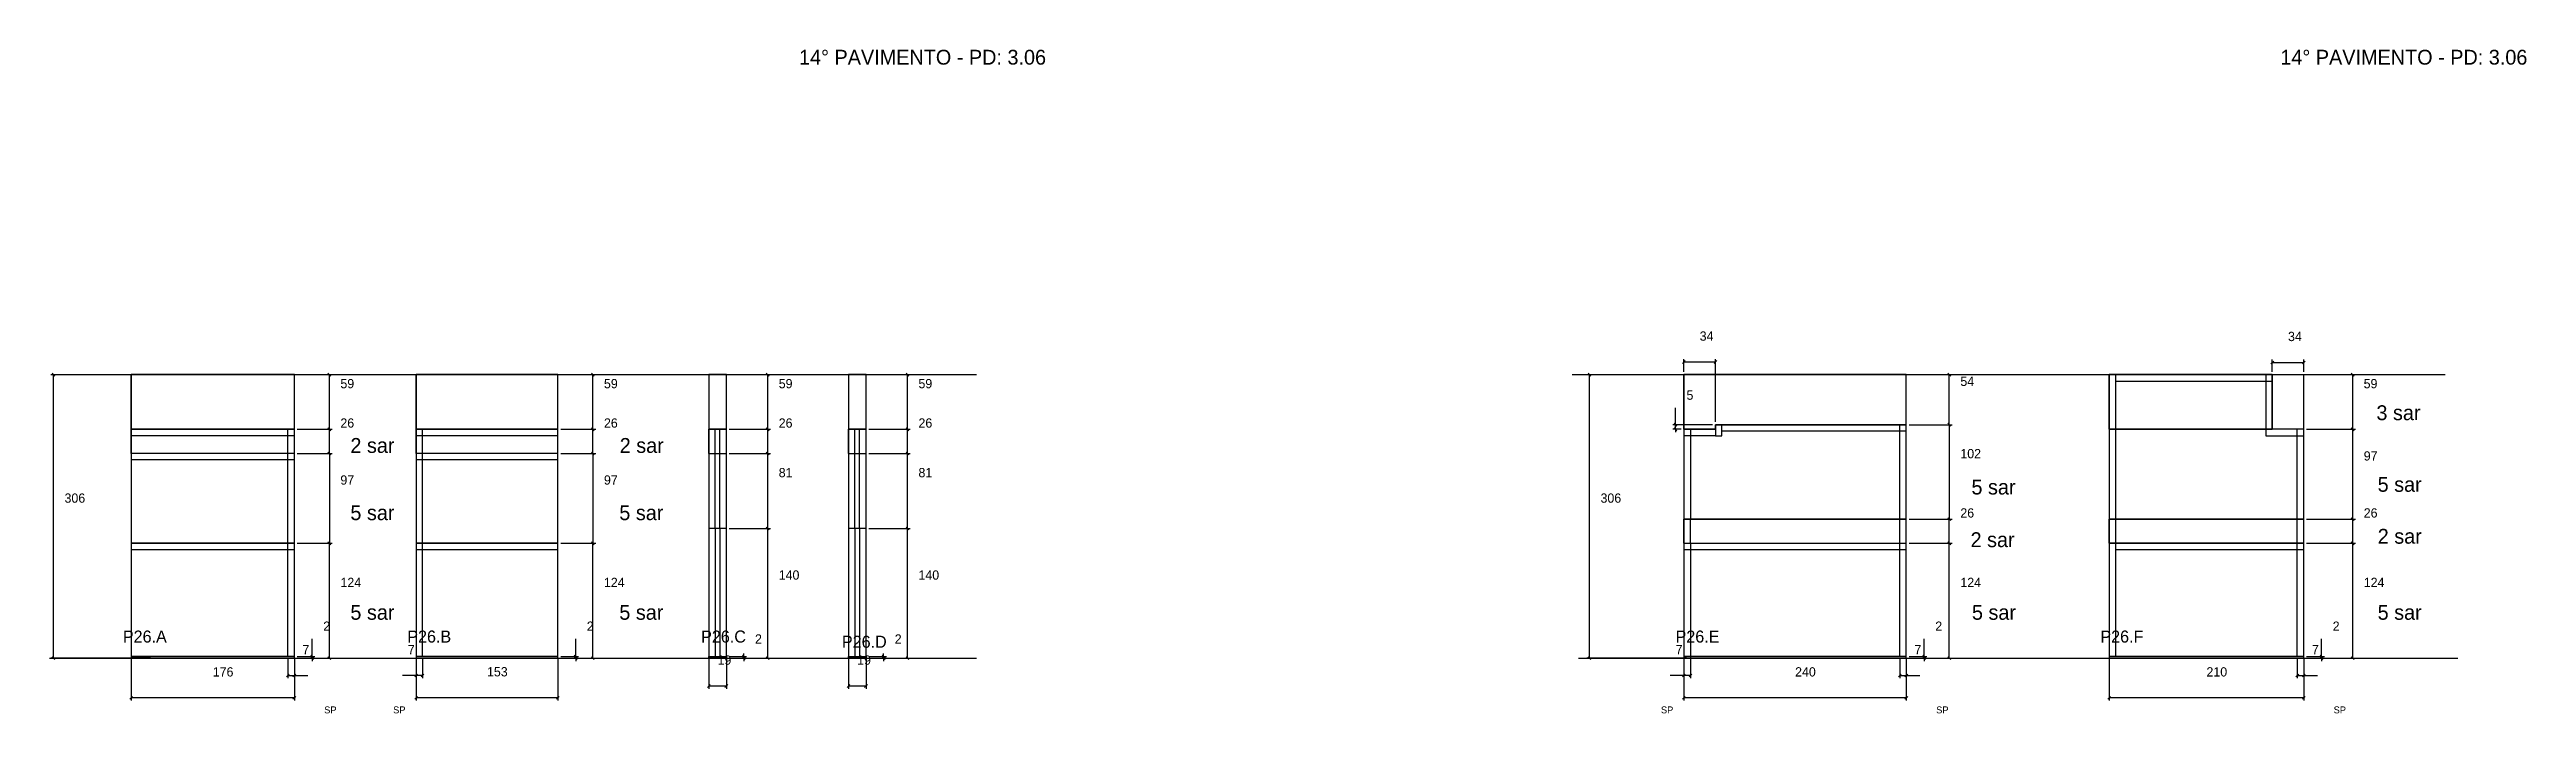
# Model space of a CAD drawing. Header units: metres. Extents: x 2860 to 8134, y 3931 to 5810.
# Drawn here: x 2860 to 5533, y 3931 to 4647 of the extents above; entities that cross this region are included whole.
import ezdxf

# ---------------------------------------------------------------- set-up
doc = ezdxf.new("R2010")
doc.units = ezdxf.units.M

msp = doc.modelspace()

# ---------------------------------------------------------------- texts
at = {"layer": 'COTA', "color": 240}
for s, p in [('34', (4641.1, 4333)), ('34', (5276, 4332.6)), ('59', (3174.3, 4281.7)), ('59', (3458.7, 4281.7)), ('59', (3647.3, 4281.7)), ('59', (3798.1, 4281.7)), ('5', (4626.9, 4269.3)), ('54', (4922.4, 4284.2)), ('59', (5357.6, 4281.7)), ('102', (4922.4, 4206.2)), ('97', (5357.7, 4203.7)), ('97', (3174.3, 4177.7)), ('97', (3458.7, 4177.7)), ('81', (3647.3, 4185.7)), ('81', (3798.1, 4185.7)), ('124', (3174.4, 4067.2)), ('124', (3458.7, 4067.2)), ('140', (3647.3, 4075.2)), ('140', (3798.1, 4075.2)), ('124', (4922.4, 4067.2)), ('124', (5357.7, 4067.2)), ('2', (3155.8, 4020)), ('2', (3440.2, 4020)), ('2', (3621.7, 4006.2)), ('2', (3772.5, 4006.2)), ('2', (4895.3, 4020)), ('2', (5324.2, 4020)), ('7', (3133.4, 3994.8)), ('7', (3247.1, 3994.8)), ('19', (3581.3, 3983.4)), ('19', (3732, 3983.4)), ('7', (4615.2, 3994.8)), ('7', (4872.9, 3994.8)), ('7', (5301.8, 3994.8)), ('176', (3036.6, 3970.7)), ('153', (3332.5, 3970.8)), ('240', (4744.1, 3970.7)), ('210', (5188, 3970.7))]:
    msp.add_text(s, height=10, dxfattribs=at).set_placement(p)
at = {"layer": 'NIVEL 2° PAV.', "color": 240}
for p in [(2876.6, 4158.2), (4534.1, 4158.2)]:
    msp.add_text('306', height=10, dxfattribs=at).set_placement(p)
at = {"layer": 'NOMENCLATURA', "color": 2}
for p in [(3669.2, 4630.9), (5267.7, 4630.9)]:
    msp.add_text('14° PAVIMENTO - PD: 3.06', height=16, dxfattribs=at).set_placement(p)
at = {"layer": 'NOMENCLATURA', "color": 7}
for s, p in [('3 sar', (5371.4, 4247.3)), ('2 sar', (3185.1, 4212)), ('2 sar', (3475.7, 4212)), ('5 sar', (4934.4, 4167.1)), ('5 sar', (5372.7, 4170)), ('5 sar', (3185.1, 4139.4)), ('5 sar', (3475.3, 4139.4)), ('2 sar', (4933.4, 4110.3)), ('2 sar', (5372.8, 4114)), ('5 sar', (3185.1, 4031.9)), ('5 sar', (3475.3, 4031.9)), ('5 sar', (4934.9, 4031.9)), ('5 sar', (5372.7, 4031.9))]:
    msp.add_text(s, height=16, dxfattribs=at).set_placement(p)
at = {"layer": 'Painéis', "color": 240}
for p in [(3174.3, 4239.2), (3458.7, 4239.2), (3647.3, 4239.2), (3798.1, 4239.2), (4922.4, 4142.2), (5357.7, 4142.2)]:
    msp.add_text('26', height=10, dxfattribs=at).set_placement(p)
at = {"layer": 'texto', "color": 4}
for p in [(3156.8, 3930.9), (3231.2, 3930.9), (4599.3, 3930.9), (4896.3, 3930.9), (5325.2, 3930.9)]:
    msp.add_text('SP', height=7.5, dxfattribs=at).set_placement(p)
at = {"layer": 'Texto Seção', "color": 7}
for s, p in [('P26.A', (2939.6, 4007.3)), ('P26.B', (3246.5, 4007.3)), ('P26.C', (3563.6, 4007.3)), ('P26.D', (3715.5, 4001.7)), ('P26.E', (4615.1, 4007.3)), ('P26.F', (5073.5, 4007.3))]:
    msp.add_text(s, height=13, dxfattribs=at).set_placement(p)

# ---------------------------------------------------------------- linework, layer by layer
at = {"layer": 'COTA'}
for p, q in [((4625.6, 4311.5), (4622.6, 4308.5)), ((4656.6, 4308.5), (4659.6, 4311.5)), ((5260.5, 4311.1), (5257.5, 4308.1)), ((5291.5, 4308.1), (5294.5, 4311.1)), ((3163.9, 4294.9), (3160.9, 4297.9)), ((3448.3, 4294.9), (3445.3, 4297.9)), ((3636.9, 4294.9), (3633.9, 4297.9)), ((3787.7, 4294.9), (3784.7, 4297.9)), ((4912, 4294.9), (4909, 4297.9)), ((5347.3, 4294.9), (5344.3, 4297.9)), ((3160.9, 4238.9), (3163.9, 4235.9)), ((3445.3, 4238.9), (3448.3, 4235.9)), ((3633.9, 4238.9), (3636.9, 4235.9)), ((3784.7, 4238.9), (3787.7, 4235.9)), ((4613.5, 4243.9), (4616.5, 4240.9)), ((4616.5, 4235.9), (4613.5, 4238.9)), ((4912, 4240.9), (4909, 4243.9)), ((4909, 4243.9), (4912, 4240.9)), ((5347.3, 4235.9), (5344.3, 4238.9)), ((5344.3, 4238.9), (5347.3, 4235.9)), ((3163.9, 4209.9), (3160.9, 4212.9)), ((3448.3, 4209.9), (3445.3, 4212.9)), ((3636.9, 4209.9), (3633.9, 4212.9)), ((3787.7, 4209.9), (3784.7, 4212.9)), ((3636.9, 4128.9), (3633.9, 4131.9)), ((3633.9, 4131.9), (3636.9, 4128.9)), ((3784.7, 4131.9), (3787.7, 4128.9)), ((3787.7, 4128.9), (3784.7, 4131.9)), ((4909, 4141.9), (4912, 4138.9)), ((5344.3, 4141.9), (5347.3, 4138.9)), ((3160.9, 4115.9), (3163.9, 4112.9)), ((3163.9, 4112.9), (3160.9, 4115.9)), ((3448.3, 4112.9), (3445.3, 4115.9)), ((3445.3, 4115.9), (3448.3, 4112.9)), ((4912, 4112.9), (4909, 4115.9)), ((5347.3, 4112.9), (5344.3, 4115.9)), ((3142.3, 3993.9), (3145.3, 3990.9)), ((3145.3, 3988.9), (3142.3, 3991.9)), ((3160.9, 3991.9), (3163.9, 3988.9)), ((3426.7, 3993.9), (3429.7, 3990.9)), ((3429.7, 3988.9), (3426.7, 3991.9)), ((3445.3, 3991.9), (3448.3, 3988.9)), ((3608.2, 3993.9), (3611.2, 3990.9)), ((3611.2, 3988.9), (3608.2, 3991.9)), ((3633.9, 3991.9), (3636.9, 3988.9)), ((3759, 3993.9), (3762, 3990.9)), ((3762, 3988.9), (3759, 3991.9)), ((3784.7, 3991.9), (3787.7, 3988.9)), ((4881.8, 3993.9), (4884.8, 3990.9)), ((4884.8, 3988.9), (4881.8, 3991.9)), ((4909, 3991.9), (4912, 3988.9)), ((5310.7, 3993.9), (5313.7, 3990.9)), ((5313.7, 3988.9), (5310.7, 3991.9)), ((5344.3, 3991.9), (5347.3, 3988.9)), ((3119.1, 3973.4), (3116.1, 3970.4)), ((3123.1, 3970.4), (3126.1, 3973.4)), ((3257.5, 3973.4), (3254.5, 3970.4)), ((3261.5, 3970.4), (3264.5, 3973.4)), ((3573.3, 3962), (3570.3, 3959)), ((3589.3, 3959), (3592.3, 3962)), ((3724, 3962), (3721, 3959)), ((3740, 3959), (3743, 3962)), ((4625.6, 3973.4), (4622.6, 3970.4)), ((4629.6, 3970.4), (4632.6, 3973.4)), ((4858.6, 3973.4), (4855.6, 3970.4)), ((4862.6, 3970.4), (4865.6, 3973.4)), ((5287.5, 3973.4), (5284.5, 3970.4)), ((5291.5, 3970.4), (5294.5, 3973.4)), ((2950.1, 3949.3), (2947.1, 3946.3)), ((3123.1, 3946.3), (3126.1, 3949.3)), ((3257.5, 3949.3), (3254.5, 3946.3)), ((3407.5, 3946.3), (3410.5, 3949.3)), ((4625.6, 3949.3), (4622.6, 3946.3)), ((4862.6, 3946.3), (4865.6, 3949.3)), ((5084.5, 3949.3), (5081.5, 3946.3)), ((5291.5, 3946.3), (5294.5, 3949.3))]:
    msp.add_line(p, q, dxfattribs=at)
at = {"layer": 'COTA', "color": 4}
for p, q in [((4624.1, 4299.4), (4624.1, 4313)), ((4658.1, 4310), (4624.1, 4310)), ((4658.1, 4245.4), (4658.1, 4313)), ((5259, 4299.4), (5259, 4312.6)), ((5259, 4309.6), (5293, 4309.6)), ((5293, 4299.4), (5293, 4312.6)), ((3127.6, 4296.4), (3165.4, 4296.4)), ((3162.4, 4237.4), (3162.4, 4296.4)), ((3412, 4296.4), (3449.8, 4296.4)), ((3446.8, 4237.4), (3446.8, 4296.4)), ((3593.8, 4296.4), (3638.4, 4296.4)), ((3635.4, 4237.4), (3635.4, 4296.4)), ((3744.5, 4296.4), (3789.2, 4296.4)), ((3786.2, 4237.4), (3786.2, 4296.4)), ((4867.1, 4296.4), (4913.5, 4296.4)), ((4910.5, 4242.4), (4910.5, 4296.4)), ((5262, 4296.4), (5348.8, 4296.4)), ((5345.8, 4237.4), (5345.8, 4296.4)), ((4615, 4242.4), (4615, 4260.5)), ((3127.6, 4237.4), (3165.4, 4237.4)), ((3412, 4237.4), (3449.8, 4237.4)), ((3593.8, 4237.4), (3638.4, 4237.4)), ((3744.5, 4237.4), (3789.2, 4237.4)), ((4655.1, 4242.4), (4612, 4242.4)), ((4621.1, 4237.4), (4612, 4237.4)), ((4615, 4237.4), (4615, 4242.4)), ((4615, 4237.4), (4615, 4234.4)), ((4867.1, 4242.4), (4913.5, 4242.4)), ((4867.1, 4242.4), (4913.5, 4242.4)), ((4910.5, 4242.4), (4910.5, 4140.4)), ((5296, 4237.4), (5348.8, 4237.4)), ((5296, 4237.4), (5348.8, 4237.4)), ((5345.8, 4140.4), (5345.8, 4237.4)), ((3127.6, 4211.4), (3165.4, 4211.4)), ((3162.4, 4211.4), (3162.4, 4114.4)), ((3412, 4211.4), (3449.8, 4211.4)), ((3446.8, 4211.4), (3446.8, 4114.4)), ((3593.8, 4211.4), (3638.4, 4211.4)), ((3635.4, 4130.4), (3635.4, 4211.4)), ((3744.5, 4211.4), (3789.2, 4211.4)), ((3786.2, 4130.4), (3786.2, 4211.4)), ((3593.8, 4130.4), (3638.4, 4130.4)), ((3593.8, 4130.4), (3638.4, 4130.4)), ((3635.4, 3990.4), (3635.4, 4130.4)), ((3744.5, 4130.4), (3789.2, 4130.4)), ((3744.5, 4130.4), (3789.2, 4130.4)), ((3786.2, 3990.4), (3786.2, 4130.4)), ((4867.1, 4140.4), (4913.5, 4140.4)), ((5296, 4140.4), (5348.8, 4140.4)), ((3127.6, 4114.4), (3165.4, 4114.4)), ((3127.6, 4114.4), (3165.4, 4114.4)), ((3162.4, 3990.4), (3162.4, 4114.4)), ((3412, 4114.4), (3449.8, 4114.4)), ((3412, 4114.4), (3449.8, 4114.4)), ((3446.8, 3990.4), (3446.8, 4114.4)), ((4867.1, 4114.4), (4913.5, 4114.4)), ((4910.5, 3990.4), (4910.5, 4114.4)), ((5296, 4114.4), (5348.8, 4114.4)), ((5345.8, 3990.4), (5345.8, 4114.4)), ((3143.8, 3992.4), (3143.8, 4011.2)), ((3428.2, 3992.4), (3428.2, 4011.2)), ((4883.3, 3992.4), (4883.3, 4011.2)), ((5312.2, 3992.4), (5312.2, 4011.2)), ((2948.6, 3989.4), (2948.6, 3944.8)), ((3117.6, 3989.4), (3117.6, 3968.9)), ((3124.6, 3989.4), (3124.6, 3944.8)), ((3124.6, 3987.4), (3124.6, 3968.9)), ((3127.6, 3992.4), (3146.8, 3992.4)), ((3127.6, 3990.4), (3165.4, 3990.4)), ((3127.6, 3990.4), (3146.8, 3990.4)), ((3143.8, 3990.4), (3143.8, 3992.4)), ((3143.8, 3990.4), (3143.8, 3987.4)), ((3256, 3989.4), (3256, 3944.8)), ((3256, 3987.4), (3256, 3968.9)), ((3263, 3989.4), (3263, 3968.9)), ((3409, 3989.4), (3409, 3944.8)), ((3412, 3992.4), (3431.2, 3992.4)), ((3412, 3990.4), (3431.2, 3990.4)), ((3412, 3990.4), (3449.8, 3990.4)), ((3428.2, 3990.4), (3428.2, 3992.4)), ((3428.2, 3990.4), (3428.2, 3987.4)), ((3571.8, 3989.4), (3571.8, 3957.5)), ((3590.8, 3989.4), (3590.8, 3957.5)), ((3593.8, 3992.4), (3612.7, 3992.4)), ((3593.8, 3990.4), (3638.4, 3990.4)), ((3593.8, 3990.4), (3612.7, 3990.4)), ((3609.7, 3992.4), (3609.7, 3995.4)), ((3609.7, 3990.4), (3609.7, 3992.4)), ((3609.7, 3990.4), (3609.7, 3987.4)), ((3722.5, 3989.4), (3722.5, 3957.5)), ((3741.5, 3989.4), (3741.5, 3957.5)), ((3744.5, 3992.4), (3763.5, 3992.4)), ((3744.5, 3990.4), (3763.5, 3990.4)), ((3744.5, 3990.4), (3789.2, 3990.4)), ((3760.5, 3992.4), (3760.5, 3995.4)), ((3760.5, 3990.4), (3760.5, 3992.4)), ((3760.5, 3990.4), (3760.5, 3987.4)), ((4624.1, 3989.4), (4624.1, 3944.8)), ((4624.1, 3987.4), (4624.1, 3968.9)), ((4631.1, 3989.4), (4631.1, 3968.9)), ((4857.1, 3989.4), (4857.1, 3968.9)), ((4864.1, 3989.4), (4864.1, 3944.8)), ((4864.1, 3987.4), (4864.1, 3968.9)), ((4867.1, 3992.4), (4886.3, 3992.4)), ((4867.1, 3990.4), (4913.5, 3990.4)), ((4867.1, 3990.4), (4886.3, 3990.4)), ((4883.3, 3990.4), (4883.3, 3992.4)), ((4883.3, 3990.4), (4883.3, 3987.4)), ((5083, 3989.4), (5083, 3944.8)), ((5286, 3989.4), (5286, 3968.9)), ((5293, 3989.4), (5293, 3944.8)), ((5293, 3987.4), (5293, 3968.9)), ((5296, 3992.4), (5315.2, 3992.4)), ((5296, 3990.4), (5348.8, 3990.4)), ((5296, 3990.4), (5315.2, 3990.4)), ((5312.2, 3990.4), (5312.2, 3992.4)), ((5312.2, 3990.4), (5312.2, 3987.4)), ((3117.6, 3971.9), (3124.6, 3971.9)), ((3124.6, 3971.9), (3139.3, 3971.9)), ((3256, 3971.9), (3241.2, 3971.9)), ((3263, 3971.9), (3256, 3971.9)), ((3571.8, 3960.5), (3590.8, 3960.5)), ((3722.5, 3960.5), (3741.5, 3960.5)), ((4624.1, 3971.9), (4609.3, 3971.9)), ((4631.1, 3971.9), (4624.1, 3971.9)), ((4857.1, 3971.9), (4864.1, 3971.9)), ((4864.1, 3971.9), (4878.8, 3971.9)), ((5286, 3971.9), (5293, 3971.9)), ((5293, 3971.9), (5307.7, 3971.9)), ((3124.6, 3947.8), (2948.6, 3947.8)), ((3409, 3947.8), (3256, 3947.8)), ((4864.1, 3947.8), (4624.1, 3947.8)), ((5293, 3947.8), (5083, 3947.8))]:
    msp.add_line(p, q, dxfattribs=at)
at = {"layer": 'COTA', "color": 241}
for p, q in [((3124.6, 4296.4), (2948.6, 4296.4)), ((2948.6, 4237.4), (2948.6, 4296.4)), ((3124.6, 4237.4), (3124.6, 4296.4)), ((3409, 4296.4), (3256, 4296.4)), ((3256, 4237.4), (3256, 4296.4)), ((3409, 4237.4), (3409, 4296.4)), ((4624.1, 4237.4), (4624.1, 4296.4)), ((4864.1, 4296.4), (4624.1, 4296.4)), ((4864.1, 4242.4), (4864.1, 4296.4)), ((5259, 4296.4), (5293, 4296.4)), ((5293, 4237.4), (5293, 4296.4))]:
    msp.add_line(p, q, dxfattribs=at)
for points in [[(3124.6, 4296.4), (2948.6, 4296.4), (2948.6, 4237.4), (3124.6, 4237.4), (3124.6, 4296.4)], [(3409, 4296.4), (3256, 4296.4), (3256, 4237.4), (3409, 4237.4), (3409, 4296.4)], [(3590.8, 4237.4), (3590.8, 4296.4), (3571.8, 4296.4), (3571.8, 4237.4)], [(3590.8, 4296.4), (3571.8, 4296.4), (3571.8, 4237.4), (3590.8, 4237.4), (3590.8, 4296.4)], [(3741.5, 4296.4), (3722.5, 4296.4), (3722.5, 4237.4), (3741.5, 4237.4), (3741.5, 4296.4)], [(3741.5, 4237.4), (3741.5, 4296.4), (3722.5, 4296.4), (3722.5, 4237.4)], [(4658.1, 4242.4), (4864.1, 4242.4), (4864.1, 4296.4), (4624.1, 4296.4), (4624.1, 4237.4), (4658.1, 4237.4), (4658.1, 4242.4)]]:
    msp.add_lwpolyline(points, dxfattribs=at)
at = {"layer": 'Hachura', "color": 251}
for points in [[(5259, 4237.4), (5259, 4296.4), (5083, 4296.4), (5083, 4237.4), (5259, 4237.4)], [(3124.6, 4237.4), (2948.6, 4237.4), (2948.6, 3990.4), (3124.6, 3990.4), (3124.6, 4237.4)], [(3409, 4237.4), (3256, 4237.4), (3256, 3990.4), (3409, 3990.4), (3409, 4237.4)], [(3590.8, 4237.4), (3571.8, 4237.4), (3571.8, 3990.4), (3590.8, 3990.4), (3590.8, 4237.4)], [(3741.5, 4237.4), (3722.5, 4237.4), (3722.5, 3990.4), (3741.5, 3990.4), (3741.5, 4237.4)], [(4864.1, 4242.4), (4658.1, 4242.4), (4658.1, 4237.4), (4624.1, 4237.4), (4624.1, 4140.4), (4864.1, 4140.4), (4864.1, 4242.4)], [(5293, 4140.4), (5293, 4237.4), (5083, 4237.4), (5083, 4140.4), (5293, 4140.4)], [(4864.1, 3990.4), (4864.1, 4140.4), (4624.1, 4140.4), (4624.1, 3990.4), (4864.1, 3990.4)], [(5293, 3990.4), (5293, 4140.4), (5083, 4140.4), (5083, 3990.4), (5293, 3990.4)]]:
    msp.add_lwpolyline(points, dxfattribs=at)
at = {"layer": 'NIVEL 2° PAV.', "color": 4}
for p, q in [((2861.7, 4296.4), (2867.8, 4296.4)), ((2864.8, 3990.4), (2864.8, 4296.4)), ((4519.1, 4296.4), (4525.3, 4296.4)), ((4522.3, 3990.4), (4522.3, 4296.4)), ((2969.4, 3990.4), (2861.8, 3990.4)), ((4626.8, 3990.4), (4519.3, 3990.4))]:
    msp.add_line(p, q, dxfattribs=at)
at = {"layer": 'NIVEL 2° PAV.'}
for p, q in [((2866.3, 4294.9), (2863.3, 4297.9)), ((4523.8, 4294.9), (4520.8, 4297.9)), ((2863.3, 3991.9), (2866.3, 3988.9)), ((4520.8, 3991.9), (4523.8, 3988.9))]:
    msp.add_line(p, q, dxfattribs=at)
at = {"layer": 'Nível', "color": 4}
for p, q in [((2867.8, 4296.4), (3860.7, 4296.4)), ((4503.6, 4296.4), (5445.7, 4296.4)), ((2860.4, 3990.4), (3860.7, 3990.4)), ((4510.5, 3990.4), (5459.2, 3990.4))]:
    msp.add_line(p, q, dxfattribs=at)
at = {"layer": 'Painéis', "color": 200}
for p, q in [((5083, 4237.4), (5083, 4296.4)), ((5083, 4296.4), (5259, 4296.4)), ((5259, 4296.4), (5083, 4296.4)), ((5259, 4296.4), (5259, 4237.4)), ((3124.6, 4237.4), (2948.6, 4237.4)), ((2948.6, 4211.4), (2948.6, 4237.4)), ((3124.6, 4211.4), (3124.6, 4237.4)), ((3409, 4237.4), (3256, 4237.4)), ((3256, 4211.4), (3256, 4237.4)), ((3409, 4211.4), (3409, 4237.4)), ((3571.8, 4237.4), (3590.8, 4237.4)), ((3571.8, 4211.4), (3571.8, 4237.4)), ((3590.8, 4211.4), (3590.8, 4237.4)), ((3722.5, 4237.4), (3741.5, 4237.4)), ((3722.5, 4211.4), (3722.5, 4237.4)), ((3741.5, 4211.4), (3741.5, 4237.4)), ((4624.1, 4237.4), (4624.1, 4140.4)), ((4658.1, 4237.4), (4624.1, 4237.4)), ((4864.1, 4242.4), (4658.1, 4242.4)), ((4658.1, 4237.4), (4658.1, 4242.4)), ((4864.1, 4140.4), (4864.1, 4242.4)), ((5293, 4237.4), (5083, 4237.4)), ((5083, 4237.4), (5083, 4140.4)), ((5293, 4140.4), (5293, 4237.4)), ((3124.6, 4211.4), (2948.6, 4211.4)), ((2948.6, 4211.4), (2948.6, 4114.4)), ((3124.6, 4114.4), (3124.6, 4211.4)), ((3409, 4211.4), (3256, 4211.4)), ((3256, 4211.4), (3256, 4114.4)), ((3409, 4114.4), (3409, 4211.4)), ((3571.8, 4211.4), (3590.8, 4211.4)), ((3571.8, 4211.4), (3571.8, 3992.4)), ((3590.8, 3992.4), (3590.8, 4211.4)), ((3722.5, 4211.4), (3741.5, 4211.4)), ((3722.5, 4211.4), (3722.5, 4130.4)), ((3741.5, 4130.4), (3741.5, 4211.4)), ((3590.8, 4130.4), (3571.8, 4130.4)), ((3741.5, 4130.4), (3722.5, 4130.4)), ((3722.5, 4130.4), (3722.5, 3992.4)), ((3741.5, 3992.4), (3741.5, 4130.4)), ((4624.1, 4114.4), (4624.1, 4140.4)), ((4624.1, 4140.4), (4864.1, 4140.4)), ((4864.1, 4114.4), (4864.1, 4140.4)), ((5293, 4140.4), (5083, 4140.4)), ((5083, 4114.4), (5083, 4140.4)), ((5293, 4114.4), (5293, 4140.4)), ((2948.6, 4114.4), (2948.6, 3990.4)), ((2948.6, 4114.4), (3124.6, 4114.4)), ((3124.6, 4114.4), (2948.6, 4114.4)), ((3124.6, 3990.4), (3124.6, 4114.4)), ((3409, 4114.4), (3256, 4114.4)), ((3256, 4114.4), (3256, 3990.4)), ((3256, 4114.4), (3409, 4114.4)), ((3409, 3990.4), (3409, 4114.4)), ((4624.1, 4114.4), (4624.1, 3990.4)), ((4624.1, 4114.4), (4864.1, 4114.4)), ((4864.1, 3990.4), (4864.1, 4114.4)), ((5083, 4114.4), (5083, 3990.4)), ((5293, 4114.4), (5083, 4114.4)), ((5083, 4114.4), (5293, 4114.4)), ((5293, 3990.4), (5293, 4114.4)), ((2948.6, 3992.4), (3124.6, 3992.4)), ((3256, 3992.4), (3409, 3992.4)), ((3571.8, 3992.4), (3590.8, 3992.4)), ((3722.5, 3992.4), (3741.5, 3992.4)), ((4624.1, 3992.4), (4864.1, 3992.4)), ((5083, 3992.4), (5293, 3992.4))]:
    msp.add_line(p, q, dxfattribs=at)
at = {"layer": 'Painéis', "color": 4}
for p, q in [((3127.6, 4237.4), (3165.4, 4237.4)), ((3162.4, 4211.4), (3162.4, 4237.4)), ((3412, 4237.4), (3449.8, 4237.4)), ((3446.8, 4211.4), (3446.8, 4237.4)), ((3593.8, 4237.4), (3638.4, 4237.4)), ((3635.4, 4211.4), (3635.4, 4237.4)), ((3744.5, 4237.4), (3789.2, 4237.4)), ((3786.2, 4211.4), (3786.2, 4237.4)), ((3127.6, 4211.4), (3165.4, 4211.4)), ((3412, 4211.4), (3449.8, 4211.4)), ((3593.8, 4211.4), (3638.4, 4211.4)), ((3744.5, 4211.4), (3789.2, 4211.4)), ((4867.1, 4140.4), (4913.5, 4140.4)), ((4910.5, 4114.4), (4910.5, 4140.4)), ((5296, 4140.4), (5348.8, 4140.4)), ((5345.8, 4114.4), (5345.8, 4140.4)), ((4867.1, 4114.4), (4913.5, 4114.4)), ((5296, 4114.4), (5348.8, 4114.4))]:
    msp.add_line(p, q, dxfattribs=at)
at = {"layer": 'Painéis'}
for p, q in [((3163.9, 4235.9), (3160.9, 4238.9)), ((3448.3, 4235.9), (3445.3, 4238.9)), ((3636.9, 4235.9), (3633.9, 4238.9)), ((3787.7, 4235.9), (3784.7, 4238.9)), ((3160.9, 4212.9), (3163.9, 4209.9)), ((3445.3, 4212.9), (3448.3, 4209.9)), ((3633.9, 4212.9), (3636.9, 4209.9)), ((3784.7, 4212.9), (3787.7, 4209.9)), ((4912, 4138.9), (4909, 4141.9)), ((5347.3, 4138.9), (5344.3, 4141.9)), ((4909, 4115.9), (4912, 4112.9)), ((5344.3, 4115.9), (5347.3, 4112.9))]:
    msp.add_line(p, q, dxfattribs=at)
at = {"layer": 'Painéis', "color": 200}
for points in [[(3124.6, 3992.4), (2948.6, 3992.4), (2948.6, 3990.4), (3124.6, 3990.4), (3124.6, 3992.4)], [(3409, 3992.4), (3256, 3992.4), (3256, 3990.4), (3409, 3990.4), (3409, 3992.4)], [(3571.8, 3992.4), (3590.8, 3992.4), (3590.8, 3990.4), (3571.8, 3990.4), (3571.8, 3992.4)], [(3722.5, 3992.4), (3741.5, 3992.4), (3741.5, 3990.4), (3722.5, 3990.4), (3722.5, 3992.4)], [(4864.1, 3992.4), (4624.1, 3992.4), (4624.1, 3990.4), (4864.1, 3990.4), (4864.1, 3992.4)], [(5293, 3992.4), (5083, 3992.4), (5083, 3990.4), (5293, 3990.4), (5293, 3992.4)]]:
    msp.add_lwpolyline(points, dxfattribs=at)
at = {"layer": 'SARR_2.2x7', "color": 40}
for p, q in [((5090, 4237.4), (5090, 4296.4)), ((5090, 4289.4), (5259, 4289.4)), ((5252, 4296.4), (5252, 4237.4)), ((3124.6, 4230.4), (2948.6, 4230.4)), ((3117.6, 4211.4), (3117.6, 4237.4)), ((3409, 4230.4), (3256, 4230.4)), ((3263, 4211.4), (3263, 4237.4)), ((3578.8, 4211.4), (3578.8, 4237.4)), ((3583.7, 4211.4), (3583.7, 4237.4)), ((3729.5, 4211.4), (3729.5, 4237.4)), ((3734.5, 4211.4), (3734.5, 4237.4)), ((4658.1, 4230.4), (4624.1, 4230.4)), ((4631.1, 4237.4), (4631.1, 4140.4)), ((4658.1, 4237.4), (4658.1, 4230.4)), ((4658.1, 4230.4), (4665.1, 4230.4)), ((4665.1, 4230.4), (4665.1, 4242.4)), ((4864.1, 4235.4), (4665.1, 4235.4)), ((4857.1, 4219.4), (4857.1, 4242.4)), ((5090, 4140.4), (5090, 4237.4)), ((5252, 4237.4), (5252, 4230.4)), ((5252, 4237.4), (5259, 4237.4)), ((5252, 4230.4), (5293, 4230.4)), ((5286, 4140.4), (5286, 4237.4)), ((3124.6, 4204.4), (2948.6, 4204.4)), ((3117.6, 4114.4), (3117.6, 4211.4)), ((3409, 4204.4), (3256, 4204.4)), ((3263, 4114.4), (3263, 4211.4)), ((3578.8, 4130.4), (3578.8, 4211.4)), ((3583.8, 4130.4), (3583.8, 4211.4)), ((3729.5, 4130.4), (3729.5, 4211.4)), ((3734.5, 4130.4), (3734.5, 4211.4)), ((4857.1, 4140.4), (4857.1, 4219.4)), ((3578.8, 4130.4), (3578.8, 3992.4)), ((3583.8, 4130.4), (3583.8, 3992.4)), ((3729.5, 4130.4), (3729.5, 3992.4)), ((3734.5, 4130.4), (3734.5, 3992.4)), ((4631.1, 4114.4), (4631.1, 4140.4)), ((4857.1, 4114.4), (4857.1, 4140.4)), ((5090, 4114.4), (5090, 4140.4)), ((5286, 4114.4), (5286, 4140.4)), ((3124.6, 4107.4), (2948.6, 4107.4)), ((3117.6, 3992.4), (3117.6, 4114.4)), ((3409, 4107.4), (3256, 4107.4)), ((3263, 3992.4), (3263, 4114.4)), ((4864.1, 4107.4), (4624.1, 4107.4)), ((4631.1, 4114.4), (4631.1, 3990.4)), ((4857.1, 3992.4), (4857.1, 4114.4)), ((5090, 3992.4), (5090, 4114.4)), ((5293, 4107.4), (5090, 4107.4)), ((5286, 3992.4), (5286, 4114.4))]:
    msp.add_line(p, q, dxfattribs=at)

msp.set_redraw_order([(e.dxf.handle, doc.entitydb.next_handle()) for e in msp.query("TEXT MTEXT ATTDEF DIMENSION ARC_DIMENSION")])  # texts and dimensions are drawn at this point

doc.saveas('drawing.dxf')
